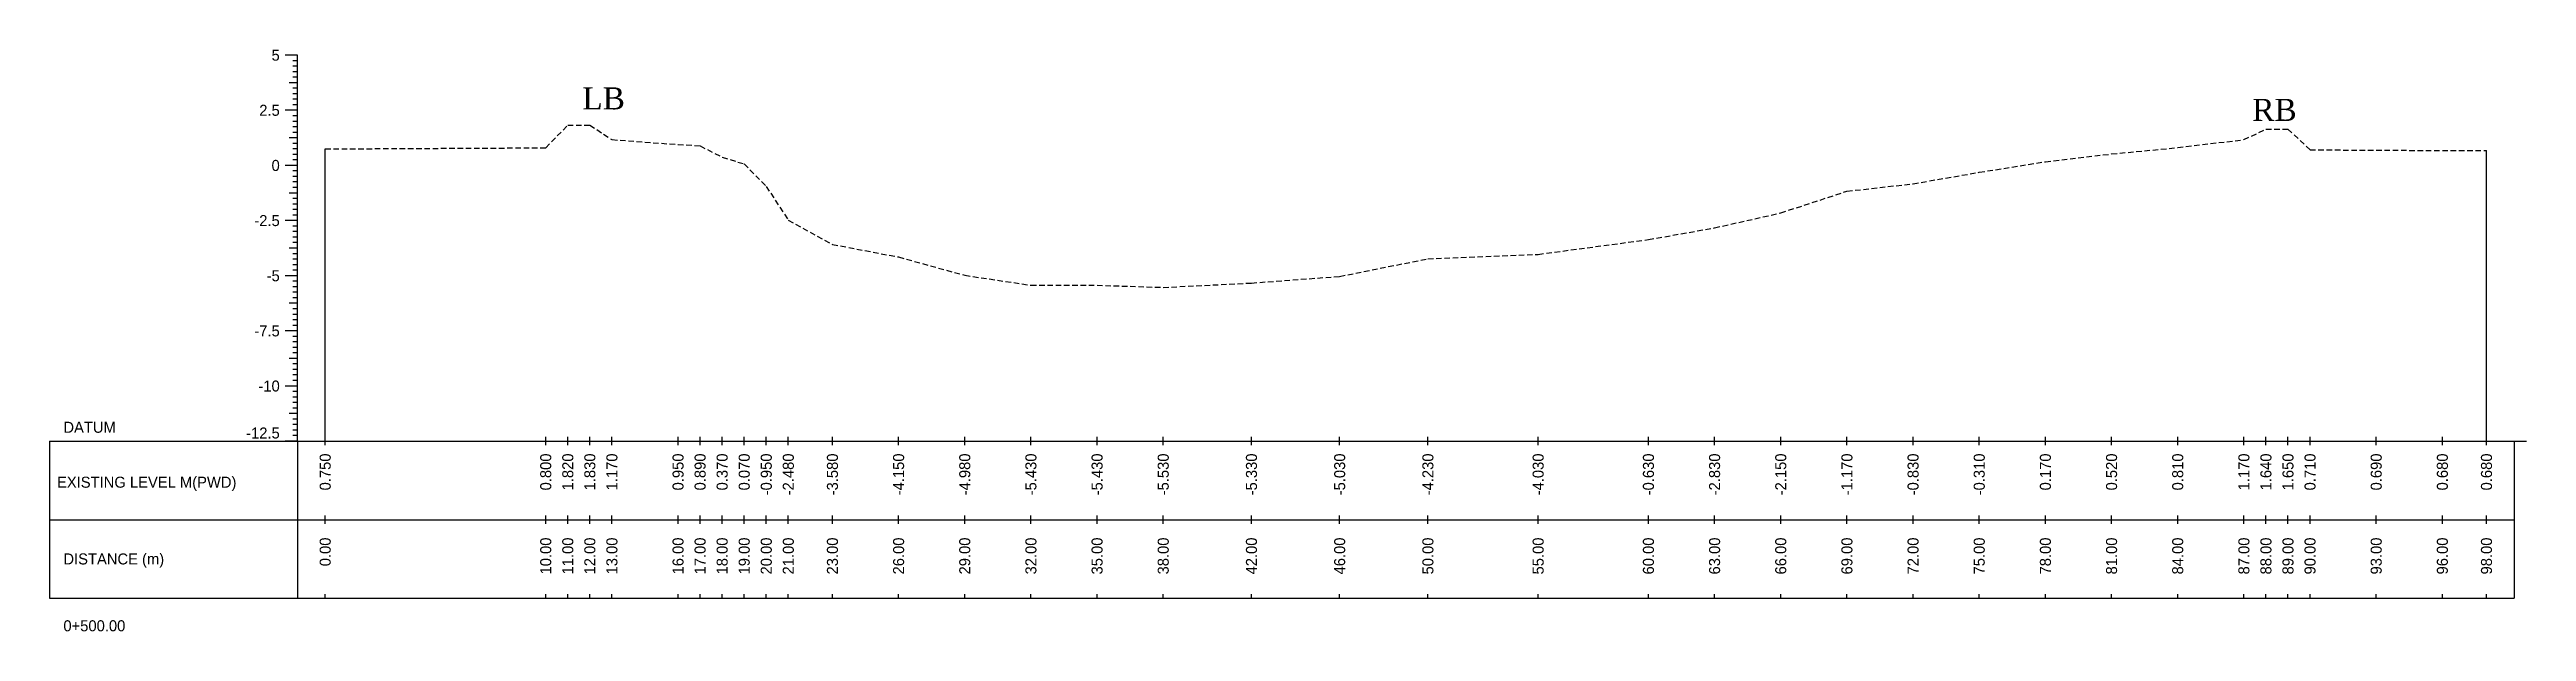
# Model space of a CAD drawing. Header units: inches. Extents: x 2527 to 3799, y -2520 to -1051.
# Drawn here: x 2959.5 to 3071.8, y -1242.1 to -1215.7 of the extents above; entities that cross this region are included whole.
import ezdxf
from ezdxf.enums import TextEntityAlignment as Align

# ---------------------------------------------------------------- set-up
doc = ezdxf.new("R2010")
doc.units = ezdxf.units.IN
doc.header["$MEASUREMENT"] = 0
doc.linetypes.add('HIDDEN', pattern=[0.375, 0.25, -0.125])
doc.layers.add('CS_Drawing', color=7, linetype='Continuous')
doc.layers.add('GL', color=3, linetype='HIDDEN')
doc.styles.add('romans', font='romans.shx')

msp = doc.modelspace()

# ---------------------------------------------------------------- texts
at = {"char_height": 1, "width": 87.7722, "attachment_point": 1, "style": 'romans'}
for s, insert in [('{\\fTimes New Roman|b0|i0|c0|p18;LB}', (2983.65, -1217.45)), ('{\\fTimes New Roman|b0|i0|c0|p18;RB}', (3059.37, -1217.97))]:
    msp.add_mtext(s, dxfattribs=dict(at, insert=insert))
at = {"layer": 'CS_Drawing'}
for s, p in [('5', (2969.93, -1215.99)), ('2.5', (2969.93, -1218.49)), ('0', (2969.93, -1220.99)), ('-2.5', (2969.93, -1223.49)), ('-5', (2969.93, -1225.99)), ('-7.5', (2969.93, -1228.49)), ('-10', (2969.93, -1230.99))]:
    msp.add_text(s, height=0.5, dxfattribs=at).set_placement(p, align=Align.MIDDLE_RIGHT)
for s, p in [('DATUM', (2960.12, -1232.86)), ('EXISTING LEVEL M(PWD)', (2959.83, -1235.35)), ('DISTANCE (m)', (2960.12, -1238.83)), ('0+500.00', (2960.12, -1241.86))]:
    msp.add_text(s, height=0.5, dxfattribs=at).set_placement(p, align=Align.MIDDLE_LEFT)
msp.add_text('-12.5', height=0.5, dxfattribs=at).set_placement((2969.93, -1233.37), align=Align.RIGHT)
for s, p in [('0.750', (2971.99, -1234.05)), ('0.800', (2981.99, -1234.05)), ('1.820', (2982.99, -1234.05)), ('1.830', (2983.99, -1234.05)), ('1.170', (2984.99, -1234.05)), ('0.950', (2987.99, -1234.05)), ('0.890', (2988.99, -1234.05)), ('0.370', (2989.99, -1234.05)), ('0.070', (2990.99, -1234.05)), ('-0.950', (2991.99, -1234.05)), ('-2.480', (2992.99, -1234.05)), ('-3.580', (2994.99, -1234.05)), ('-4.150', (2997.99, -1234.05)), ('-4.980', (3000.99, -1234.05)), ('-5.430', (3003.99, -1234.05)), ('-5.430', (3006.99, -1234.05)), ('-5.530', (3009.99, -1234.05)), ('-5.330', (3013.99, -1234.05)), ('-5.030', (3017.99, -1234.05)), ('-4.230', (3021.99, -1234.05)), ('-4.030', (3026.99, -1234.05)), ('-0.630', (3031.99, -1234.05)), ('-2.830', (3034.99, -1234.05)), ('-2.150', (3037.99, -1234.05)), ('-1.170', (3040.99, -1234.05)), ('-0.830', (3043.99, -1234.05)), ('-0.310', (3046.99, -1234.05)), ('0.170', (3049.99, -1234.05)), ('0.520', (3052.99, -1234.05)), ('0.810', (3055.99, -1234.05)), ('1.170', (3058.99, -1234.05)), ('1.640', (3059.99, -1234.05)), ('1.650', (3060.99, -1234.05)), ('0.710', (3061.99, -1234.05)), ('0.690', (3064.99, -1234.05)), ('0.680', (3067.99, -1234.05)), ('0.680', (3069.99, -1234.05)), ('0.00', (2971.99, -1237.86)), ('10.00', (2981.99, -1237.86)), ('11.00', (2982.99, -1237.86)), ('12.00', (2983.99, -1237.86)), ('13.00', (2984.99, -1237.86)), ('16.00', (2987.99, -1237.86)), ('17.00', (2988.99, -1237.86)), ('18.00', (2989.99, -1237.86)), ('19.00', (2990.99, -1237.86)), ('20.00', (2991.99, -1237.86)), ('21.00', (2992.99, -1237.86)), ('23.00', (2994.99, -1237.86)), ('26.00', (2997.99, -1237.86)), ('29.00', (3000.99, -1237.86)), ('32.00', (3003.99, -1237.86)), ('35.00', (3006.99, -1237.86)), ('38.00', (3009.99, -1237.86)), ('42.00', (3013.99, -1237.86)), ('46.00', (3017.99, -1237.86)), ('50.00', (3021.99, -1237.86)), ('55.00', (3026.99, -1237.86)), ('60.00', (3031.99, -1237.86)), ('63.00', (3034.99, -1237.86)), ('66.00', (3037.99, -1237.86)), ('69.00', (3040.99, -1237.86)), ('72.00', (3043.99, -1237.86)), ('75.00', (3046.99, -1237.86)), ('78.00', (3049.99, -1237.86)), ('81.00', (3052.99, -1237.86)), ('84.00', (3055.99, -1237.86)), ('87.00', (3058.99, -1237.86)), ('88.00', (3059.99, -1237.86)), ('89.00', (3060.99, -1237.86)), ('90.00', (3061.99, -1237.86)), ('93.00', (3064.99, -1237.86)), ('96.00', (3067.99, -1237.86)), ('98.00', (3069.99, -1237.86))]:
    msp.add_text(s, height=0.5, rotation=90, dxfattribs=at).set_placement(p, align=Align.MIDDLE_RIGHT)

# ---------------------------------------------------------------- linework, layer by layer
at = {"layer": 'CS_Drawing'}
for p, q in [((2970.74, -1215.99), (2970.18, -1215.99)), ((2970.74, -1215.99), (2970.35, -1215.99)), ((2970.74, -1215.99), (2970.52, -1215.99)), ((2970.74, -1216.24), (2970.52, -1216.24)), ((2970.74, -1233.49), (2970.74, -1215.99)), ((2970.74, -1217.24), (2970.35, -1217.24)), ((2970.74, -1216.49), (2970.52, -1216.49)), ((2970.74, -1216.74), (2970.52, -1216.74)), ((2970.74, -1216.99), (2970.52, -1216.99)), ((2970.74, -1217.24), (2970.52, -1217.24)), ((2970.74, -1218.49), (2970.18, -1218.49)), ((2970.74, -1218.49), (2970.35, -1218.49)), ((2970.74, -1217.49), (2970.52, -1217.49)), ((2970.74, -1217.74), (2970.52, -1217.74)), ((2970.74, -1217.99), (2970.52, -1217.99)), ((2970.74, -1218.24), (2970.52, -1218.24)), ((2970.74, -1218.49), (2970.52, -1218.49)), ((2970.74, -1218.74), (2970.52, -1218.74)), ((2970.74, -1218.99), (2970.52, -1218.99)), ((2970.74, -1219.24), (2970.52, -1219.24)), ((2970.74, -1219.49), (2970.52, -1219.49)), ((2970.74, -1219.74), (2970.35, -1219.74)), ((2970.74, -1219.74), (2970.52, -1219.74)), ((2970.74, -1219.99), (2970.52, -1219.99)), ((2970.74, -1220.24), (2970.52, -1220.24)), ((2970.74, -1220.49), (2970.52, -1220.49)), ((2970.74, -1220.74), (2970.52, -1220.74)), ((2971.99, -1233.49), (2971.99, -1220.24)), ((3069.99, -1233.49), (3069.99, -1220.31)), ((2970.74, -1220.99), (2970.18, -1220.99)), ((2970.74, -1220.99), (2970.35, -1220.99)), ((2970.74, -1220.99), (2970.52, -1220.99)), ((2970.74, -1221.24), (2970.52, -1221.24)), ((2970.74, -1221.49), (2970.52, -1221.49)), ((2970.74, -1221.74), (2970.52, -1221.74)), ((2970.74, -1222.24), (2970.35, -1222.24)), ((2970.74, -1221.99), (2970.52, -1221.99)), ((2970.74, -1222.24), (2970.52, -1222.24)), ((2970.74, -1222.49), (2970.52, -1222.49)), ((2970.74, -1222.74), (2970.52, -1222.74)), ((2970.74, -1222.99), (2970.52, -1222.99)), ((2970.74, -1223.49), (2970.18, -1223.49)), ((2970.74, -1223.49), (2970.35, -1223.49)), ((2970.74, -1223.24), (2970.52, -1223.24)), ((2970.74, -1223.49), (2970.52, -1223.49)), ((2970.74, -1223.74), (2970.52, -1223.74)), ((2970.74, -1223.99), (2970.52, -1223.99)), ((2970.74, -1224.74), (2970.35, -1224.74)), ((2970.74, -1224.24), (2970.52, -1224.24)), ((2970.74, -1224.49), (2970.52, -1224.49)), ((2970.74, -1224.74), (2970.52, -1224.74)), ((2970.74, -1224.99), (2970.52, -1224.99)), ((2970.74, -1225.24), (2970.52, -1225.24)), ((2970.74, -1225.99), (2970.18, -1225.99)), ((2970.74, -1225.99), (2970.35, -1225.99)), ((2970.74, -1225.49), (2970.52, -1225.49)), ((2970.74, -1225.74), (2970.52, -1225.74)), ((2970.74, -1225.99), (2970.52, -1225.99)), ((2970.74, -1226.24), (2970.52, -1226.24)), ((2970.74, -1227.24), (2970.35, -1227.24)), ((2970.74, -1226.49), (2970.52, -1226.49)), ((2970.74, -1226.74), (2970.52, -1226.74)), ((2970.74, -1226.99), (2970.52, -1226.99)), ((2970.74, -1227.24), (2970.52, -1227.24)), ((2970.74, -1227.49), (2970.52, -1227.49)), ((2970.74, -1228.49), (2970.18, -1228.49)), ((2970.74, -1228.49), (2970.35, -1228.49)), ((2970.74, -1227.74), (2970.52, -1227.74)), ((2970.74, -1227.99), (2970.52, -1227.99)), ((2970.74, -1228.24), (2970.52, -1228.24)), ((2970.74, -1228.49), (2970.52, -1228.49)), ((2970.74, -1229.74), (2970.35, -1229.74)), ((2970.74, -1228.74), (2970.52, -1228.74)), ((2970.74, -1228.99), (2970.52, -1228.99)), ((2970.74, -1229.24), (2970.52, -1229.24)), ((2970.74, -1229.49), (2970.52, -1229.49)), ((2970.74, -1229.74), (2970.52, -1229.74)), ((2970.74, -1229.99), (2970.52, -1229.99)), ((2970.74, -1230.24), (2970.52, -1230.24)), ((2970.74, -1230.49), (2970.52, -1230.49)), ((2970.74, -1230.74), (2970.52, -1230.74)), ((2970.74, -1230.99), (2970.18, -1230.99)), ((2970.74, -1230.99), (2970.35, -1230.99)), ((2970.74, -1230.99), (2970.52, -1230.99)), ((2970.74, -1231.24), (2970.52, -1231.24)), ((2970.74, -1231.49), (2970.52, -1231.49)), ((2970.74, -1231.74), (2970.52, -1231.74)), ((2970.74, -1231.99), (2970.52, -1231.99)), ((2970.74, -1232.24), (2970.35, -1232.24)), ((2970.74, -1232.24), (2970.52, -1232.24)), ((2970.74, -1232.49), (2970.52, -1232.49)), ((2970.74, -1232.74), (2970.52, -1232.74)), ((2970.74, -1232.99), (2970.52, -1232.99)), ((2959.49, -1233.49), (2970.74, -1233.49)), ((2959.49, -1233.49), (2959.49, -1240.61)), ((2970.74, -1233.49), (2970.18, -1233.49)), ((2970.74, -1233.49), (2970.35, -1233.49)), ((2970.74, -1233.24), (2970.52, -1233.24)), ((2970.74, -1233.49), (2970.52, -1233.49)), ((2970.74, -1233.49), (3071.24, -1233.49)), ((2970.74, -1233.49), (2970.74, -1240.61)), ((2971.99, -1233.67), (2971.99, -1233.3)), ((2981.99, -1233.67), (2981.99, -1233.3)), ((2982.99, -1233.67), (2982.99, -1233.3)), ((2983.99, -1233.67), (2983.99, -1233.3)), ((2984.99, -1233.67), (2984.99, -1233.3)), ((2987.99, -1233.67), (2987.99, -1233.3)), ((2988.99, -1233.67), (2988.99, -1233.3)), ((2989.99, -1233.67), (2989.99, -1233.3)), ((2990.99, -1233.67), (2990.99, -1233.3)), ((2991.99, -1233.67), (2991.99, -1233.3)), ((2992.99, -1233.67), (2992.99, -1233.3)), ((2994.99, -1233.67), (2994.99, -1233.3)), ((2997.99, -1233.67), (2997.99, -1233.3)), ((3000.99, -1233.67), (3000.99, -1233.3)), ((3003.99, -1233.67), (3003.99, -1233.3)), ((3006.99, -1233.67), (3006.99, -1233.3)), ((3009.99, -1233.67), (3009.99, -1233.3)), ((3013.99, -1233.67), (3013.99, -1233.3)), ((3017.99, -1233.67), (3017.99, -1233.3)), ((3021.99, -1233.67), (3021.99, -1233.3)), ((3026.99, -1233.67), (3026.99, -1233.3)), ((3031.99, -1233.67), (3031.99, -1233.3)), ((3034.99, -1233.67), (3034.99, -1233.3)), ((3037.99, -1233.67), (3037.99, -1233.3)), ((3040.99, -1233.67), (3040.99, -1233.3)), ((3043.99, -1233.67), (3043.99, -1233.3)), ((3046.99, -1233.67), (3046.99, -1233.3)), ((3049.99, -1233.67), (3049.99, -1233.3)), ((3052.99, -1233.67), (3052.99, -1233.3)), ((3055.99, -1233.67), (3055.99, -1233.3)), ((3058.99, -1233.67), (3058.99, -1233.3)), ((3059.99, -1233.67), (3059.99, -1233.3)), ((3060.99, -1233.67), (3060.99, -1233.3)), ((3061.99, -1233.67), (3061.99, -1233.3)), ((3064.99, -1233.67), (3064.99, -1233.3)), ((3067.99, -1233.67), (3067.99, -1233.3)), ((3069.99, -1233.67), (3069.99, -1233.3)), ((3071.24, -1233.49), (3071.8, -1233.49)), ((3071.24, -1233.49), (3071.63, -1233.49)), ((3071.24, -1233.49), (3071.47, -1233.49)), ((3071.24, -1233.49), (3071.24, -1240.61)), ((2959.49, -1237.05), (2970.74, -1237.05)), ((2970.74, -1237.05), (3071.24, -1237.05)), ((2970.74, -1237.05), (3071.24, -1237.05)), ((2971.99, -1237.24), (2971.99, -1236.86)), ((2981.99, -1237.24), (2981.99, -1236.86)), ((2982.99, -1237.24), (2982.99, -1236.86)), ((2983.99, -1237.24), (2983.99, -1236.86)), ((2984.99, -1237.24), (2984.99, -1236.86)), ((2987.99, -1237.24), (2987.99, -1236.86)), ((2988.99, -1237.24), (2988.99, -1236.86)), ((2989.99, -1237.24), (2989.99, -1236.86)), ((2990.99, -1237.24), (2990.99, -1236.86)), ((2991.99, -1237.24), (2991.99, -1236.86)), ((2992.99, -1237.24), (2992.99, -1236.86)), ((2994.99, -1237.24), (2994.99, -1236.86)), ((2997.99, -1237.24), (2997.99, -1236.86)), ((3000.99, -1237.24), (3000.99, -1236.86)), ((3003.99, -1237.24), (3003.99, -1236.86)), ((3006.99, -1237.24), (3006.99, -1236.86)), ((3009.99, -1237.24), (3009.99, -1236.86)), ((3013.99, -1237.24), (3013.99, -1236.86)), ((3017.99, -1237.24), (3017.99, -1236.86)), ((3021.99, -1237.24), (3021.99, -1236.86)), ((3026.99, -1237.24), (3026.99, -1236.86)), ((3031.99, -1237.24), (3031.99, -1236.86)), ((3034.99, -1237.24), (3034.99, -1236.86)), ((3037.99, -1237.24), (3037.99, -1236.86)), ((3040.99, -1237.24), (3040.99, -1236.86)), ((3043.99, -1237.24), (3043.99, -1236.86)), ((3046.99, -1237.24), (3046.99, -1236.86)), ((3049.99, -1237.24), (3049.99, -1236.86)), ((3052.99, -1237.24), (3052.99, -1236.86)), ((3055.99, -1237.24), (3055.99, -1236.86)), ((3058.99, -1237.24), (3058.99, -1236.86)), ((3059.99, -1237.24), (3059.99, -1236.86)), ((3060.99, -1237.24), (3060.99, -1236.86)), ((3061.99, -1237.24), (3061.99, -1236.86)), ((3064.99, -1237.24), (3064.99, -1236.86)), ((3067.99, -1237.24), (3067.99, -1236.86)), ((3069.99, -1237.24), (3069.99, -1236.86)), ((2959.49, -1240.61), (2970.74, -1240.61)), ((2970.74, -1240.61), (3071.24, -1240.61)), ((2971.99, -1240.61), (2971.99, -1240.42)), ((2981.99, -1240.61), (2981.99, -1240.42)), ((2982.99, -1240.61), (2982.99, -1240.42)), ((2983.99, -1240.61), (2983.99, -1240.42)), ((2984.99, -1240.61), (2984.99, -1240.42)), ((2987.99, -1240.61), (2987.99, -1240.42)), ((2988.99, -1240.61), (2988.99, -1240.42)), ((2989.99, -1240.61), (2989.99, -1240.42)), ((2990.99, -1240.61), (2990.99, -1240.42)), ((2991.99, -1240.61), (2991.99, -1240.42)), ((2992.99, -1240.61), (2992.99, -1240.42)), ((2994.99, -1240.61), (2994.99, -1240.42)), ((2997.99, -1240.61), (2997.99, -1240.42)), ((3000.99, -1240.61), (3000.99, -1240.42)), ((3003.99, -1240.61), (3003.99, -1240.42)), ((3006.99, -1240.61), (3006.99, -1240.42)), ((3009.99, -1240.61), (3009.99, -1240.42)), ((3013.99, -1240.61), (3013.99, -1240.42)), ((3017.99, -1240.61), (3017.99, -1240.42)), ((3021.99, -1240.61), (3021.99, -1240.42)), ((3026.99, -1240.61), (3026.99, -1240.42)), ((3031.99, -1240.61), (3031.99, -1240.42)), ((3034.99, -1240.61), (3034.99, -1240.42)), ((3037.99, -1240.61), (3037.99, -1240.42)), ((3040.99, -1240.61), (3040.99, -1240.42)), ((3043.99, -1240.61), (3043.99, -1240.42)), ((3046.99, -1240.61), (3046.99, -1240.42)), ((3049.99, -1240.61), (3049.99, -1240.42)), ((3052.99, -1240.61), (3052.99, -1240.42)), ((3055.99, -1240.61), (3055.99, -1240.42)), ((3058.99, -1240.61), (3058.99, -1240.42)), ((3059.99, -1240.61), (3059.99, -1240.42)), ((3060.99, -1240.61), (3060.99, -1240.42)), ((3061.99, -1240.61), (3061.99, -1240.42)), ((3064.99, -1240.61), (3064.99, -1240.42)), ((3067.99, -1240.61), (3067.99, -1240.42)), ((3069.99, -1240.61), (3069.99, -1240.42))]:
    msp.add_line(p, q, dxfattribs=at)
at = {"layer": 'GL'}
msp.add_lwpolyline([(2971.99, -1220.24), (2981.99, -1220.19), (2982.99, -1219.17), (2983.99, -1219.16), (2984.99, -1219.82), (2987.99, -1220.04), (2988.99, -1220.1), (2989.99, -1220.62), (2990.99, -1220.92), (2991.99, -1221.94), (2992.99, -1223.47), (2994.99, -1224.57), (2997.99, -1225.14), (3000.99, -1225.97), (3003.99, -1226.42), (3006.99, -1226.42), (3009.99, -1226.52), (3013.99, -1226.32), (3017.99, -1226.02), (3021.99, -1225.22), (3026.99, -1225.02), (3031.99, -1224.35), (3034.99, -1223.82), (3037.99, -1223.14), (3040.99, -1222.16), (3043.99, -1221.82), (3046.99, -1221.3), (3049.99, -1220.82), (3052.99, -1220.47), (3055.99, -1220.18), (3058.99, -1219.82), (3059.99, -1219.35), (3060.99, -1219.34), (3061.99, -1220.28), (3064.99, -1220.3), (3067.99, -1220.31), (3069.99, -1220.31)], dxfattribs=at)

msp.set_redraw_order([(e.dxf.handle, doc.entitydb.next_handle()) for e in msp.query("TEXT MTEXT ATTDEF DIMENSION ARC_DIMENSION")])  # texts and dimensions are drawn at this point

doc.saveas('drawing.dxf')
